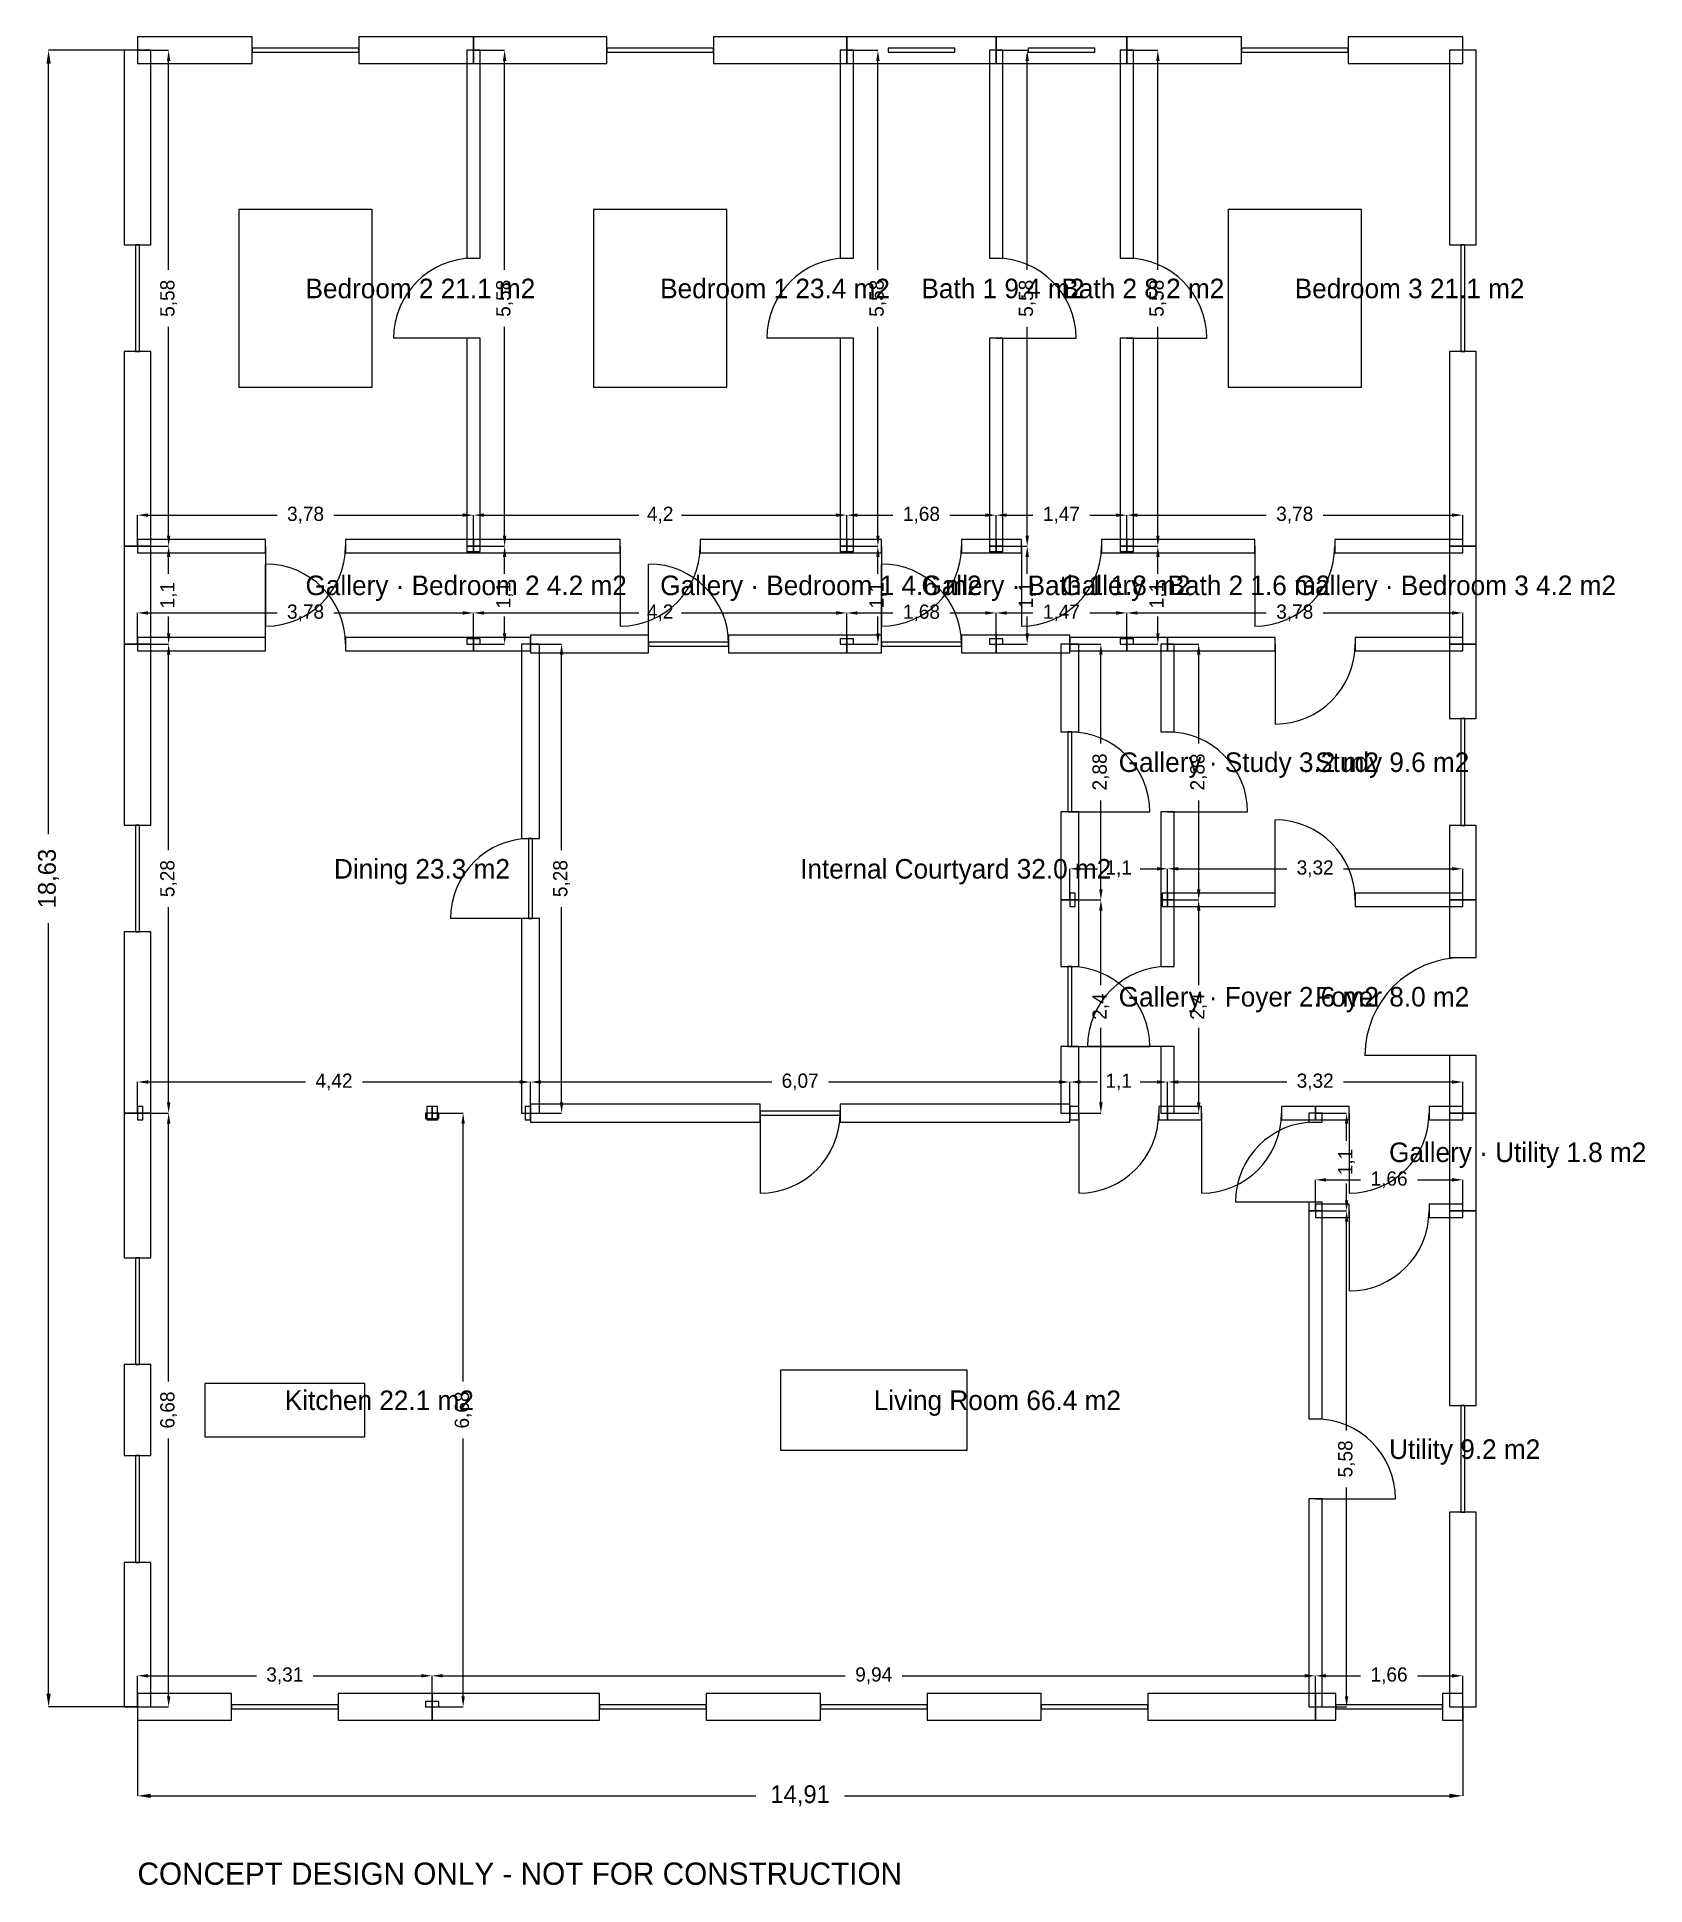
# Model space of a CAD drawing. Header units: metres. Extents: x 2.1 to 20.2, y 5.4 to 26.2.
import ezdxf

# ---------------------------------------------------------------- set-up
doc = ezdxf.new("R2010")
doc.units = ezdxf.units.M
for name, color, linetype in [('dimensions', 8, 'Continuous'), ('doors', 2, 'Continuous'), ('furniture', 3, 'Continuous'), ('labels', 7, 'Continuous'), ('walls', 7, 'Continuous'), ('windows', 4, 'Continuous')]:
    doc.layers.add(name, color=color, linetype=linetype)
doc.dimstyles.get("Standard").update_dxf_attribs({"dimtxt": 2.5, "dimasz": 2.5, "dimexe": 1.25, "dimexo": 0.625, "dimtad": 1, "dimcen": 2.5, "dimazin": 3, "dimtfac": 1, "dimtmove": 0, "dimatfit": 3})

msp = doc.modelspace()

# ---------------------------------------------------------------- texts
msp.add_text('CONCEPT DESIGN ONLY - NOT FOR CONSTRUCTION', height=0.25).set_placement((3.197, 5.434))
at = {"layer": 'labels'}
for s, p in [('Bedroom 2 21.1 m2', (5.087, 23.277)), ('Bedroom 1 23.4 m2', (9.076, 23.277)), ('Bath 1 9.4 m2', (12.015, 23.277)), ('Bath 2 8.2 m2', (13.589, 23.277)), ('Bedroom 3 21.1 m2', (16.213, 23.277)), ('Gallery · Bedroom 2 4.2 m2', (5.087, 19.938)), ('Gallery · Bedroom 1 4.6 m2', (9.076, 19.938)), ('Gallery · Bath 1 1.8 m2', (12.015, 19.938)), ('Gallery · Bath 2 1.6 m2', (13.589, 19.938)), ('Gallery · Bedroom 3 4.2 m2', (16.213, 19.938)), ('Gallery · Study 3.2 m2', (14.233, 17.949)), ('Study 9.6 m2', (16.443, 17.949)), ('Dining 23.3 m2', (5.407, 16.75)), ('Internal Courtyard 32.0 m2', (10.65, 16.75)), ('Gallery · Foyer 2.6 m2', (14.233, 15.311)), ('Foyer 8.0 m2', (16.443, 15.311)), ('Gallery · Utility 1.8 m2', (17.274, 13.562)), ('Kitchen 22.1 m2', (4.854, 10.773)), ('Living Room 66.4 m2', (11.478, 10.773)), ('Utility 9.2 m2', (17.274, 10.223))]:
    msp.add_text(s, height=0.22, dxfattribs=at).set_placement(p)

# ---------------------------------------------------------------- blocks, each defined once
blk = doc.blocks.new('_CLOSEDFILLED')
at = {"color": 0, "linetype": 'BYBLOCK'}
blk.add_solid([(-1, 0.16), (0, 0), (-1, -0.16)], dxfattribs=at)
blk = doc.blocks.new('*D1')
for p, q in [((3.197, 7.434), (3.197, 7.784)), ((3.317, 7.784), (4.534, 7.784)), ((5.174, 7.784), (6.39, 7.784)), ((6.51, 7.434), (6.51, 7.784))]:
    blk.add_line(p, q)
at = {"layer": 'Defpoints'}
for p in [(3.197, 7.784), (3.197, 7.434), (6.51, 7.434)]:
    blk.add_point(p, dxfattribs=at)
at = {"layer": 'dimensions', "xscale": 0.12, "yscale": 0.12, "rotation": 180}
blk.add_blockref('_CLOSEDFILLED', (3.197, 7.784), dxfattribs=at)
at = {"layer": 'dimensions', "xscale": 0.12, "yscale": 0.12}
blk.add_blockref('_CLOSEDFILLED', (6.51, 7.784), dxfattribs=at)
at = {"layer": 'dimensions', "insert": (4.854, 7.784), "char_height": 0.16, "attachment_point": 5}
blk.add_mtext('3,31', dxfattribs=at)
blk = doc.blocks.new('*D2')
for p, q in [((3.197484, 14.112479), (3.547484, 14.112479)), ((3.547484, 11.093417), (3.547484, 13.992479)), ((3.547484, 7.554355), (3.547484, 10.453417)), ((3.197484, 7.434355), (3.547484, 7.434355))]:
    blk.add_line(p, q)
at = {"layer": 'Defpoints'}
for p in [(3.197484, 14.112479), (3.197484, 7.434355), (3.547484, 7.434355)]:
    blk.add_point(p, dxfattribs=at)
at = {"layer": 'dimensions', "xscale": 0.12, "yscale": 0.12}
for p, rotation in [((3.547484, 14.112479), 90), ((3.547484, 7.434355), 270)]:
    blk.add_blockref('_CLOSEDFILLED', p, dxfattribs=dict(at, rotation=rotation))
at = {"layer": 'dimensions', "insert": (3.547484, 10.773417), "char_height": 0.16, "attachment_point": 5, "rotation": 90}
blk.add_mtext('6,68', dxfattribs=at)
blk = doc.blocks.new('*D3')
for p, q in [((6.509713, 7.434355), (6.509713, 7.784355)), ((6.629713, 7.784355), (11.158057, 7.784355)), ((11.798057, 7.784355), (16.326401, 7.784355)), ((16.446401, 7.434355), (16.446401, 7.784355))]:
    blk.add_line(p, q)
at = {"layer": 'Defpoints'}
for p in [(6.509713, 7.784355), (6.509713, 7.434355), (16.446401, 7.434355)]:
    blk.add_point(p, dxfattribs=at)
at = {"layer": 'dimensions', "xscale": 0.12, "yscale": 0.12, "rotation": 180}
blk.add_blockref('_CLOSEDFILLED', (6.509713, 7.784355), dxfattribs=at)
at = {"layer": 'dimensions', "xscale": 0.12, "yscale": 0.12}
blk.add_blockref('_CLOSEDFILLED', (16.446401, 7.784355), dxfattribs=at)
at = {"layer": 'dimensions', "insert": (11.478057, 7.784355), "char_height": 0.16, "attachment_point": 5}
blk.add_mtext('9,94', dxfattribs=at)
blk = doc.blocks.new('*D4')
for p, q in [((6.509713, 14.112479), (6.859713, 14.112479)), ((6.859713, 11.093417), (6.859713, 13.992479)), ((6.859713, 7.554355), (6.859713, 10.453417)), ((6.509713, 7.434355), (6.859713, 7.434355))]:
    blk.add_line(p, q)
at = {"layer": 'Defpoints'}
for p in [(6.509713, 14.112479), (6.509713, 7.434355), (6.859713, 7.434355)]:
    blk.add_point(p, dxfattribs=at)
at = {"layer": 'dimensions', "xscale": 0.12, "yscale": 0.12}
for p, rotation in [((6.859713, 14.112479), 90), ((6.859713, 7.434355), 270)]:
    blk.add_blockref('_CLOSEDFILLED', p, dxfattribs=dict(at, rotation=rotation))
at = {"layer": 'dimensions', "insert": (6.859713, 10.773417), "char_height": 0.16, "attachment_point": 5, "rotation": 90}
blk.add_mtext('6,68', dxfattribs=at)
blk = doc.blocks.new('*D5')
for p, q in [((16.446, 7.434), (16.446, 7.784)), ((16.566, 7.784), (16.954, 7.784)), ((17.594, 7.784), (17.983, 7.784)), ((18.103, 7.434), (18.103, 7.784))]:
    blk.add_line(p, q)
at = {"layer": 'Defpoints'}
for p in [(16.446, 7.784), (16.446, 7.434), (18.103, 7.434)]:
    blk.add_point(p, dxfattribs=at)
at = {"layer": 'dimensions', "xscale": 0.12, "yscale": 0.12, "rotation": 180}
blk.add_blockref('_CLOSEDFILLED', (16.446, 7.784), dxfattribs=at)
at = {"layer": 'dimensions', "xscale": 0.12, "yscale": 0.12}
blk.add_blockref('_CLOSEDFILLED', (18.103, 7.784), dxfattribs=at)
at = {"layer": 'dimensions', "insert": (17.274, 7.784), "char_height": 0.16, "attachment_point": 5}
blk.add_mtext('1,66', dxfattribs=at)
blk = doc.blocks.new('*D6')
for p, q in [((16.446402, 13.012479), (16.796402, 13.012479)), ((16.796402, 10.543417), (16.796402, 12.892479)), ((16.796402, 7.554355), (16.796402, 9.903417)), ((16.446402, 7.434355), (16.796402, 7.434355))]:
    blk.add_line(p, q)
at = {"layer": 'Defpoints'}
for p in [(16.446402, 13.012479), (16.446402, 7.434355), (16.796402, 7.434355)]:
    blk.add_point(p, dxfattribs=at)
at = {"layer": 'dimensions', "xscale": 0.12, "yscale": 0.12}
for p, rotation in [((16.796402, 13.012479), 90), ((16.796402, 7.434355), 270)]:
    blk.add_blockref('_CLOSEDFILLED', p, dxfattribs=dict(at, rotation=rotation))
at = {"layer": 'dimensions', "insert": (16.796402, 10.223417), "char_height": 0.16, "attachment_point": 5, "rotation": 90}
blk.add_mtext('5,58', dxfattribs=at)
blk = doc.blocks.new('*D7')
for p, q in [((16.446, 13.012), (16.446, 13.362)), ((16.566, 13.362), (16.954, 13.362)), ((17.594, 13.362), (17.983, 13.362)), ((18.103, 13.012), (18.103, 13.362))]:
    blk.add_line(p, q)
at = {"layer": 'Defpoints'}
for p in [(16.446, 13.362), (16.446, 13.012), (18.103, 13.012)]:
    blk.add_point(p, dxfattribs=at)
at = {"layer": 'dimensions', "xscale": 0.12, "yscale": 0.12, "rotation": 180}
blk.add_blockref('_CLOSEDFILLED', (16.446, 13.362), dxfattribs=at)
at = {"layer": 'dimensions', "xscale": 0.12, "yscale": 0.12}
blk.add_blockref('_CLOSEDFILLED', (18.103, 13.362), dxfattribs=at)
at = {"layer": 'dimensions', "insert": (17.274, 13.362), "char_height": 0.16, "attachment_point": 5}
blk.add_mtext('1,66', dxfattribs=at)
blk = doc.blocks.new('*D8')
for p, q in [((16.446402, 14.112478), (16.796402, 14.112478)), ((16.796402, 13.802478), (16.796402, 13.992478)), ((16.796402, 13.132478), (16.796402, 13.322478)), ((16.446402, 13.012478), (16.796402, 13.012478))]:
    blk.add_line(p, q)
at = {"layer": 'Defpoints'}
for p in [(16.446402, 14.112478), (16.446402, 13.012478), (16.796402, 13.012478)]:
    blk.add_point(p, dxfattribs=at)
at = {"layer": 'dimensions', "xscale": 0.12, "yscale": 0.12}
for p, rotation in [((16.796402, 14.112478), 90), ((16.796402, 13.012478), 270)]:
    blk.add_blockref('_CLOSEDFILLED', p, dxfattribs=dict(at, rotation=rotation))
at = {"layer": 'dimensions', "insert": (16.796402, 13.562478), "char_height": 0.16, "attachment_point": 5, "rotation": 90}
blk.add_mtext('1,1', dxfattribs=at)
blk = doc.blocks.new('*D9')
for p, q in [((3.197, 20.488), (3.197, 20.838)), ((3.317, 20.838), (4.767, 20.838)), ((5.407, 20.838), (6.856, 20.838)), ((6.976, 20.488), (6.976, 20.838))]:
    blk.add_line(p, q)
at = {"layer": 'Defpoints'}
for p in [(3.197, 20.838), (3.197, 20.488), (6.976, 20.488)]:
    blk.add_point(p, dxfattribs=at)
at = {"layer": 'dimensions', "xscale": 0.12, "yscale": 0.12, "rotation": 180}
blk.add_blockref('_CLOSEDFILLED', (3.197, 20.838), dxfattribs=at)
at = {"layer": 'dimensions', "xscale": 0.12, "yscale": 0.12}
blk.add_blockref('_CLOSEDFILLED', (6.976, 20.838), dxfattribs=at)
at = {"layer": 'dimensions', "insert": (5.087, 20.838), "char_height": 0.16, "attachment_point": 5}
blk.add_mtext('3,78', dxfattribs=at)
blk = doc.blocks.new('*D10')
for p, q in [((3.197484, 26.065646), (3.547484, 26.065646)), ((3.547484, 23.596584), (3.547484, 25.945646)), ((3.547484, 20.607522), (3.547484, 22.956584)), ((3.197484, 20.487522), (3.547484, 20.487522))]:
    blk.add_line(p, q)
at = {"layer": 'Defpoints'}
for p in [(3.197484, 26.065646), (3.197484, 20.487522), (3.547484, 20.487522)]:
    blk.add_point(p, dxfattribs=at)
at = {"layer": 'dimensions', "xscale": 0.12, "yscale": 0.12}
for p, rotation in [((3.547484, 26.065646), 90), ((3.547484, 20.487522), 270)]:
    blk.add_blockref('_CLOSEDFILLED', p, dxfattribs=dict(at, rotation=rotation))
at = {"layer": 'dimensions', "insert": (3.547484, 23.276584), "char_height": 0.16, "attachment_point": 5, "rotation": 90}
blk.add_mtext('5,58', dxfattribs=at)
blk = doc.blocks.new('*D11')
for p, q in [((3.197, 19.388), (3.197, 19.738)), ((3.317, 19.738), (4.767, 19.738)), ((5.407, 19.738), (6.856, 19.738)), ((6.976, 19.388), (6.976, 19.738))]:
    blk.add_line(p, q)
at = {"layer": 'Defpoints'}
for p in [(3.197, 19.738), (3.197, 19.388), (6.976, 19.388)]:
    blk.add_point(p, dxfattribs=at)
at = {"layer": 'dimensions', "xscale": 0.12, "yscale": 0.12, "rotation": 180}
blk.add_blockref('_CLOSEDFILLED', (3.197, 19.738), dxfattribs=at)
at = {"layer": 'dimensions', "xscale": 0.12, "yscale": 0.12}
blk.add_blockref('_CLOSEDFILLED', (6.976, 19.738), dxfattribs=at)
at = {"layer": 'dimensions', "insert": (5.087, 19.738), "char_height": 0.16, "attachment_point": 5}
blk.add_mtext('3,78', dxfattribs=at)
blk = doc.blocks.new('*D12')
for p, q in [((3.197484, 20.487522), (3.547484, 20.487522)), ((3.547484, 20.177522), (3.547484, 20.367522)), ((3.547484, 19.507522), (3.547484, 19.697522)), ((3.197484, 19.387522), (3.547484, 19.387522))]:
    blk.add_line(p, q)
at = {"layer": 'Defpoints'}
for p in [(3.197484, 20.487522), (3.197484, 19.387522), (3.547484, 19.387522)]:
    blk.add_point(p, dxfattribs=at)
at = {"layer": 'dimensions', "xscale": 0.12, "yscale": 0.12}
for p, rotation in [((3.547484, 20.487522), 90), ((3.547484, 19.387522), 270)]:
    blk.add_blockref('_CLOSEDFILLED', p, dxfattribs=dict(at, rotation=rotation))
at = {"layer": 'dimensions', "insert": (3.547484, 19.937522), "char_height": 0.16, "attachment_point": 5, "rotation": 90}
blk.add_mtext('1,1', dxfattribs=at)
blk = doc.blocks.new('*D13')
for p, q in [((6.976, 20.488), (6.976, 20.838)), ((7.096, 20.838), (8.836, 20.838)), ((9.316, 20.838), (11.055, 20.838)), ((11.175, 20.488), (11.175, 20.838))]:
    blk.add_line(p, q)
at = {"layer": 'Defpoints'}
for p in [(6.976, 20.838), (6.976, 20.488), (11.175, 20.488)]:
    blk.add_point(p, dxfattribs=at)
at = {"layer": 'dimensions', "xscale": 0.12, "yscale": 0.12, "rotation": 180}
blk.add_blockref('_CLOSEDFILLED', (6.976, 20.838), dxfattribs=at)
at = {"layer": 'dimensions', "xscale": 0.12, "yscale": 0.12}
blk.add_blockref('_CLOSEDFILLED', (11.175, 20.838), dxfattribs=at)
at = {"layer": 'dimensions', "insert": (9.076, 20.838), "char_height": 0.16, "attachment_point": 5}
blk.add_mtext('4,2', dxfattribs=at)
blk = doc.blocks.new('*D14')
for p, q in [((6.976224, 26.065646), (7.326224, 26.065646)), ((7.326224, 23.596584), (7.326224, 25.945646)), ((7.326224, 20.607522), (7.326224, 22.956584)), ((6.976224, 20.487522), (7.326224, 20.487522))]:
    blk.add_line(p, q)
at = {"layer": 'Defpoints'}
for p in [(6.976224, 26.065646), (6.976224, 20.487522), (7.326224, 20.487522)]:
    blk.add_point(p, dxfattribs=at)
at = {"layer": 'dimensions', "xscale": 0.12, "yscale": 0.12}
for p, rotation in [((7.326224, 26.065646), 90), ((7.326224, 20.487522), 270)]:
    blk.add_blockref('_CLOSEDFILLED', p, dxfattribs=dict(at, rotation=rotation))
at = {"layer": 'dimensions', "insert": (7.326224, 23.276584), "char_height": 0.16, "attachment_point": 5, "rotation": 90}
blk.add_mtext('5,58', dxfattribs=at)
blk = doc.blocks.new('*D15')
for p, q in [((6.976, 19.388), (6.976, 19.738)), ((7.096, 19.738), (8.836, 19.738)), ((9.316, 19.738), (11.055, 19.738)), ((11.175, 19.388), (11.175, 19.738))]:
    blk.add_line(p, q)
at = {"layer": 'Defpoints'}
for p in [(6.976, 19.738), (6.976, 19.388), (11.175, 19.388)]:
    blk.add_point(p, dxfattribs=at)
at = {"layer": 'dimensions', "xscale": 0.12, "yscale": 0.12, "rotation": 180}
blk.add_blockref('_CLOSEDFILLED', (6.976, 19.738), dxfattribs=at)
at = {"layer": 'dimensions', "xscale": 0.12, "yscale": 0.12}
blk.add_blockref('_CLOSEDFILLED', (11.175, 19.738), dxfattribs=at)
at = {"layer": 'dimensions', "insert": (9.076, 19.738), "char_height": 0.16, "attachment_point": 5}
blk.add_mtext('4,2', dxfattribs=at)
blk = doc.blocks.new('*D16')
for p, q in [((6.976224, 20.487522), (7.326224, 20.487522)), ((7.326224, 20.177522), (7.326224, 20.367522)), ((7.326224, 19.507522), (7.326224, 19.697522)), ((6.976224, 19.387522), (7.326224, 19.387522))]:
    blk.add_line(p, q)
at = {"layer": 'Defpoints'}
for p in [(6.976224, 20.487522), (6.976224, 19.387522), (7.326224, 19.387522)]:
    blk.add_point(p, dxfattribs=at)
at = {"layer": 'dimensions', "xscale": 0.12, "yscale": 0.12}
for p, rotation in [((7.326224, 20.487522), 90), ((7.326224, 19.387522), 270)]:
    blk.add_blockref('_CLOSEDFILLED', p, dxfattribs=dict(at, rotation=rotation))
at = {"layer": 'dimensions', "insert": (7.326224, 19.937522), "char_height": 0.16, "attachment_point": 5, "rotation": 90}
blk.add_mtext('1,1', dxfattribs=at)
blk = doc.blocks.new('*D17')
for p, q in [((11.174825, 20.487522), (11.174825, 20.837522)), ((11.294825, 20.837522), (11.694545, 20.837522)), ((12.334545, 20.837522), (12.734265, 20.837522)), ((12.854265, 20.487522), (12.854265, 20.837522))]:
    blk.add_line(p, q)
at = {"layer": 'Defpoints'}
for p in [(11.174825, 20.837522), (11.174825, 20.487522), (12.854265, 20.487522)]:
    blk.add_point(p, dxfattribs=at)
at = {"layer": 'dimensions', "xscale": 0.12, "yscale": 0.12, "rotation": 180}
blk.add_blockref('_CLOSEDFILLED', (11.174825, 20.837522), dxfattribs=at)
at = {"layer": 'dimensions', "xscale": 0.12, "yscale": 0.12}
blk.add_blockref('_CLOSEDFILLED', (12.854265, 20.837522), dxfattribs=at)
at = {"layer": 'dimensions', "insert": (12.014545, 20.837522), "char_height": 0.16, "attachment_point": 5}
blk.add_mtext('1,68', dxfattribs=at)
blk = doc.blocks.new('*D18')
for p, q in [((11.174825, 26.065646), (11.524825, 26.065646)), ((11.524825, 23.596584), (11.524825, 25.945646)), ((11.524825, 20.607522), (11.524825, 22.956584)), ((11.174825, 20.487522), (11.524825, 20.487522))]:
    blk.add_line(p, q)
at = {"layer": 'Defpoints'}
for p in [(11.174825, 26.065646), (11.174825, 20.487522), (11.524825, 20.487522)]:
    blk.add_point(p, dxfattribs=at)
at = {"layer": 'dimensions', "xscale": 0.12, "yscale": 0.12}
for p, rotation in [((11.524825, 26.065646), 90), ((11.524825, 20.487522), 270)]:
    blk.add_blockref('_CLOSEDFILLED', p, dxfattribs=dict(at, rotation=rotation))
at = {"layer": 'dimensions', "insert": (11.524825, 23.276584), "char_height": 0.16, "attachment_point": 5, "rotation": 90}
blk.add_mtext('5,58', dxfattribs=at)
blk = doc.blocks.new('*D19')
for p, q in [((11.174825, 19.387522), (11.174825, 19.737522)), ((11.294825, 19.737522), (11.694545, 19.737522)), ((12.334545, 19.737522), (12.734265, 19.737522)), ((12.854265, 19.387522), (12.854265, 19.737522))]:
    blk.add_line(p, q)
at = {"layer": 'Defpoints'}
for p in [(11.174825, 19.737522), (11.174825, 19.387522), (12.854265, 19.387522)]:
    blk.add_point(p, dxfattribs=at)
at = {"layer": 'dimensions', "xscale": 0.12, "yscale": 0.12, "rotation": 180}
blk.add_blockref('_CLOSEDFILLED', (11.174825, 19.737522), dxfattribs=at)
at = {"layer": 'dimensions', "xscale": 0.12, "yscale": 0.12}
blk.add_blockref('_CLOSEDFILLED', (12.854265, 19.737522), dxfattribs=at)
at = {"layer": 'dimensions', "insert": (12.014545, 19.737522), "char_height": 0.16, "attachment_point": 5}
blk.add_mtext('1,68', dxfattribs=at)
blk = doc.blocks.new('*D20')
for p, q in [((11.174825, 20.487522), (11.524825, 20.487522)), ((11.524825, 20.177522), (11.524825, 20.367522)), ((11.524825, 19.507522), (11.524825, 19.697522)), ((11.174825, 19.387522), (11.524825, 19.387522))]:
    blk.add_line(p, q)
at = {"layer": 'Defpoints'}
for p in [(11.174825, 20.487522), (11.174825, 19.387522), (11.524825, 19.387522)]:
    blk.add_point(p, dxfattribs=at)
at = {"layer": 'dimensions', "xscale": 0.12, "yscale": 0.12}
for p, rotation in [((11.524825, 20.487522), 90), ((11.524825, 19.387522), 270)]:
    blk.add_blockref('_CLOSEDFILLED', p, dxfattribs=dict(at, rotation=rotation))
at = {"layer": 'dimensions', "insert": (11.524825, 19.937522), "char_height": 0.16, "attachment_point": 5, "rotation": 90}
blk.add_mtext('1,1', dxfattribs=at)
blk = doc.blocks.new('*D21')
for p, q in [((12.854265, 20.487522), (12.854265, 20.837522)), ((12.974265, 20.837522), (13.26902, 20.837522)), ((13.90902, 20.837522), (14.203775, 20.837522)), ((14.323775, 20.487522), (14.323775, 20.837522))]:
    blk.add_line(p, q)
at = {"layer": 'Defpoints'}
for p in [(12.854265, 20.837522), (12.854265, 20.487522), (14.323775, 20.487522)]:
    blk.add_point(p, dxfattribs=at)
at = {"layer": 'dimensions', "xscale": 0.12, "yscale": 0.12, "rotation": 180}
blk.add_blockref('_CLOSEDFILLED', (12.854265, 20.837522), dxfattribs=at)
at = {"layer": 'dimensions', "xscale": 0.12, "yscale": 0.12}
blk.add_blockref('_CLOSEDFILLED', (14.323775, 20.837522), dxfattribs=at)
at = {"layer": 'dimensions', "insert": (13.58902, 20.837522), "char_height": 0.16, "attachment_point": 5}
blk.add_mtext('1,47', dxfattribs=at)
blk = doc.blocks.new('*D22')
for p, q in [((12.854265, 26.065646), (13.204265, 26.065646)), ((13.204265, 23.596584), (13.204265, 25.945646)), ((13.204265, 20.607522), (13.204265, 22.956584)), ((12.854265, 20.487522), (13.204265, 20.487522))]:
    blk.add_line(p, q)
at = {"layer": 'Defpoints'}
for p in [(12.854265, 26.065646), (12.854265, 20.487522), (13.204265, 20.487522)]:
    blk.add_point(p, dxfattribs=at)
at = {"layer": 'dimensions', "xscale": 0.12, "yscale": 0.12}
for p, rotation in [((13.204265, 26.065646), 90), ((13.204265, 20.487522), 270)]:
    blk.add_blockref('_CLOSEDFILLED', p, dxfattribs=dict(at, rotation=rotation))
at = {"layer": 'dimensions', "insert": (13.204265, 23.276584), "char_height": 0.16, "attachment_point": 5, "rotation": 90}
blk.add_mtext('5,58', dxfattribs=at)
blk = doc.blocks.new('*D23')
for p, q in [((12.854265, 19.387522), (12.854265, 19.737522)), ((12.974265, 19.737522), (13.26902, 19.737522)), ((13.90902, 19.737522), (14.203775, 19.737522)), ((14.323775, 19.387522), (14.323775, 19.737522))]:
    blk.add_line(p, q)
at = {"layer": 'Defpoints'}
for p in [(12.854265, 19.737522), (12.854265, 19.387522), (14.323775, 19.387522)]:
    blk.add_point(p, dxfattribs=at)
at = {"layer": 'dimensions', "xscale": 0.12, "yscale": 0.12, "rotation": 180}
blk.add_blockref('_CLOSEDFILLED', (12.854265, 19.737522), dxfattribs=at)
at = {"layer": 'dimensions', "xscale": 0.12, "yscale": 0.12}
blk.add_blockref('_CLOSEDFILLED', (14.323775, 19.737522), dxfattribs=at)
at = {"layer": 'dimensions', "insert": (13.58902, 19.737522), "char_height": 0.16, "attachment_point": 5}
blk.add_mtext('1,47', dxfattribs=at)
blk = doc.blocks.new('*D24')
for p, q in [((12.854265, 20.487522), (13.204265, 20.487522)), ((13.204265, 20.177522), (13.204265, 20.367522)), ((13.204265, 19.507522), (13.204265, 19.697522)), ((12.854265, 19.387522), (13.204265, 19.387522))]:
    blk.add_line(p, q)
at = {"layer": 'Defpoints'}
for p in [(12.854265, 20.487522), (12.854265, 19.387522), (13.204265, 19.387522)]:
    blk.add_point(p, dxfattribs=at)
at = {"layer": 'dimensions', "xscale": 0.12, "yscale": 0.12}
for p, rotation in [((13.204265, 20.487522), 90), ((13.204265, 19.387522), 270)]:
    blk.add_blockref('_CLOSEDFILLED', p, dxfattribs=dict(at, rotation=rotation))
at = {"layer": 'dimensions', "insert": (13.204265, 19.937522), "char_height": 0.16, "attachment_point": 5, "rotation": 90}
blk.add_mtext('1,1', dxfattribs=at)
blk = doc.blocks.new('*D25')
for p, q in [((14.324, 20.488), (14.324, 20.838)), ((14.444, 20.838), (15.893, 20.838)), ((16.533, 20.838), (17.983, 20.838)), ((18.103, 20.488), (18.103, 20.838))]:
    blk.add_line(p, q)
at = {"layer": 'Defpoints'}
for p in [(14.324, 20.838), (14.324, 20.488), (18.103, 20.488)]:
    blk.add_point(p, dxfattribs=at)
at = {"layer": 'dimensions', "xscale": 0.12, "yscale": 0.12, "rotation": 180}
blk.add_blockref('_CLOSEDFILLED', (14.324, 20.838), dxfattribs=at)
at = {"layer": 'dimensions', "xscale": 0.12, "yscale": 0.12}
blk.add_blockref('_CLOSEDFILLED', (18.103, 20.838), dxfattribs=at)
at = {"layer": 'dimensions', "insert": (16.213, 20.838), "char_height": 0.16, "attachment_point": 5}
blk.add_mtext('3,78', dxfattribs=at)
blk = doc.blocks.new('*D26')
for p, q in [((14.323776, 26.065646), (14.673776, 26.065646)), ((14.673776, 23.596584), (14.673776, 25.945646)), ((14.673776, 20.607522), (14.673776, 22.956584)), ((14.323776, 20.487522), (14.673776, 20.487522))]:
    blk.add_line(p, q)
at = {"layer": 'Defpoints'}
for p in [(14.323776, 26.065646), (14.323776, 20.487522), (14.673776, 20.487522)]:
    blk.add_point(p, dxfattribs=at)
at = {"layer": 'dimensions', "xscale": 0.12, "yscale": 0.12}
for p, rotation in [((14.673776, 26.065646), 90), ((14.673776, 20.487522), 270)]:
    blk.add_blockref('_CLOSEDFILLED', p, dxfattribs=dict(at, rotation=rotation))
at = {"layer": 'dimensions', "insert": (14.673776, 23.276584), "char_height": 0.16, "attachment_point": 5, "rotation": 90}
blk.add_mtext('5,58', dxfattribs=at)
blk = doc.blocks.new('*D27')
for p, q in [((14.324, 19.388), (14.324, 19.738)), ((14.444, 19.738), (15.893, 19.738)), ((16.533, 19.738), (17.983, 19.738)), ((18.103, 19.388), (18.103, 19.738))]:
    blk.add_line(p, q)
at = {"layer": 'Defpoints'}
for p in [(14.324, 19.738), (14.324, 19.388), (18.103, 19.388)]:
    blk.add_point(p, dxfattribs=at)
at = {"layer": 'dimensions', "xscale": 0.12, "yscale": 0.12, "rotation": 180}
blk.add_blockref('_CLOSEDFILLED', (14.324, 19.738), dxfattribs=at)
at = {"layer": 'dimensions', "xscale": 0.12, "yscale": 0.12}
blk.add_blockref('_CLOSEDFILLED', (18.103, 19.738), dxfattribs=at)
at = {"layer": 'dimensions', "insert": (16.213, 19.738), "char_height": 0.16, "attachment_point": 5}
blk.add_mtext('3,78', dxfattribs=at)
blk = doc.blocks.new('*D28')
for p, q in [((14.323776, 20.487522), (14.673776, 20.487522)), ((14.673776, 20.177522), (14.673776, 20.367522)), ((14.673776, 19.507522), (14.673776, 19.697522)), ((14.323776, 19.387522), (14.673776, 19.387522))]:
    blk.add_line(p, q)
at = {"layer": 'Defpoints'}
for p in [(14.323776, 20.487522), (14.323776, 19.387522), (14.673776, 19.387522)]:
    blk.add_point(p, dxfattribs=at)
at = {"layer": 'dimensions', "xscale": 0.12, "yscale": 0.12}
for p, rotation in [((14.673776, 20.487522), 90), ((14.673776, 19.387522), 270)]:
    blk.add_blockref('_CLOSEDFILLED', p, dxfattribs=dict(at, rotation=rotation))
at = {"layer": 'dimensions', "insert": (14.673776, 19.937522), "char_height": 0.16, "attachment_point": 5, "rotation": 90}
blk.add_mtext('1,1', dxfattribs=at)
blk = doc.blocks.new('*D29')
for p, q in [((3.197484, 14.112478), (3.197484, 14.462478)), ((3.317484, 14.462478), (5.087167, 14.462478)), ((5.727167, 14.462478), (7.49685, 14.462478)), ((7.61685, 14.112478), (7.61685, 14.462478))]:
    blk.add_line(p, q)
at = {"layer": 'Defpoints'}
for p in [(3.197484, 14.462478), (3.197484, 14.112478), (7.61685, 14.112478)]:
    blk.add_point(p, dxfattribs=at)
at = {"layer": 'dimensions', "xscale": 0.12, "yscale": 0.12, "rotation": 180}
blk.add_blockref('_CLOSEDFILLED', (3.197484, 14.462478), dxfattribs=at)
at = {"layer": 'dimensions', "xscale": 0.12, "yscale": 0.12}
blk.add_blockref('_CLOSEDFILLED', (7.61685, 14.462478), dxfattribs=at)
at = {"layer": 'dimensions', "insert": (5.407167, 14.462478), "char_height": 0.16, "attachment_point": 5}
blk.add_mtext('4,42', dxfattribs=at)
blk = doc.blocks.new('*D30')
for p, q in [((3.197484, 19.387522), (3.547484, 19.387522)), ((3.547484, 17.07), (3.547484, 19.267522)), ((3.547484, 14.232478), (3.547484, 16.43)), ((3.197484, 14.112478), (3.547484, 14.112478))]:
    blk.add_line(p, q)
at = {"layer": 'Defpoints'}
for p in [(3.197484, 19.387522), (3.197484, 14.112478), (3.547484, 14.112478)]:
    blk.add_point(p, dxfattribs=at)
at = {"layer": 'dimensions', "xscale": 0.12, "yscale": 0.12}
for p, rotation in [((3.547484, 19.387522), 90), ((3.547484, 14.112478), 270)]:
    blk.add_blockref('_CLOSEDFILLED', p, dxfattribs=dict(at, rotation=rotation))
at = {"layer": 'dimensions', "insert": (3.547484, 16.75), "char_height": 0.16, "attachment_point": 5, "rotation": 90}
blk.add_mtext('5,28', dxfattribs=at)
blk = doc.blocks.new('*D31')
for p, q in [((14.78315, 14.112478), (14.78315, 14.462478)), ((14.90315, 14.462478), (16.122833, 14.462478)), ((16.762833, 14.462478), (17.982516, 14.462478)), ((18.102516, 14.112478), (18.102516, 14.462478))]:
    blk.add_line(p, q)
at = {"layer": 'Defpoints'}
for p in [(14.78315, 14.462478), (14.78315, 14.112478), (18.102516, 14.112478)]:
    blk.add_point(p, dxfattribs=at)
at = {"layer": 'dimensions', "xscale": 0.12, "yscale": 0.12, "rotation": 180}
blk.add_blockref('_CLOSEDFILLED', (14.78315, 14.462478), dxfattribs=at)
at = {"layer": 'dimensions', "xscale": 0.12, "yscale": 0.12}
blk.add_blockref('_CLOSEDFILLED', (18.102516, 14.462478), dxfattribs=at)
at = {"layer": 'dimensions', "insert": (16.442833, 14.462478), "char_height": 0.16, "attachment_point": 5}
blk.add_mtext('3,32', dxfattribs=at)
blk = doc.blocks.new('*D32')
for p, q in [((14.783, 16.51), (15.133, 16.51)), ((15.133, 15.551), (15.133, 16.39)), ((15.133, 14.232), (15.133, 15.071)), ((14.783, 14.112), (15.133, 14.112))]:
    blk.add_line(p, q)
at = {"layer": 'Defpoints'}
for p in [(14.783, 16.51), (14.783, 14.112), (15.133, 14.112)]:
    blk.add_point(p, dxfattribs=at)
at = {"layer": 'dimensions', "xscale": 0.12, "yscale": 0.12}
for p, rotation in [((15.133, 16.51), 90), ((15.133, 14.112), 270)]:
    blk.add_blockref('_CLOSEDFILLED', p, dxfattribs=dict(at, rotation=rotation))
at = {"layer": 'dimensions', "insert": (15.133, 15.311), "char_height": 0.16, "attachment_point": 5, "rotation": 90}
blk.add_mtext('2,4', dxfattribs=at)
blk = doc.blocks.new('*D33')
for p, q in [((13.68315, 14.112478), (13.68315, 14.462478)), ((13.80315, 14.462478), (13.99315, 14.462478)), ((14.47315, 14.462478), (14.66315, 14.462478)), ((14.78315, 14.112478), (14.78315, 14.462478))]:
    blk.add_line(p, q)
at = {"layer": 'Defpoints'}
for p in [(13.68315, 14.462478), (13.68315, 14.112478), (14.78315, 14.112478)]:
    blk.add_point(p, dxfattribs=at)
at = {"layer": 'dimensions', "xscale": 0.12, "yscale": 0.12, "rotation": 180}
blk.add_blockref('_CLOSEDFILLED', (13.68315, 14.462478), dxfattribs=at)
at = {"layer": 'dimensions', "xscale": 0.12, "yscale": 0.12}
blk.add_blockref('_CLOSEDFILLED', (14.78315, 14.462478), dxfattribs=at)
at = {"layer": 'dimensions', "insert": (14.23315, 14.462478), "char_height": 0.16, "attachment_point": 5}
blk.add_mtext('1,1', dxfattribs=at)
blk = doc.blocks.new('*D34')
for p, q in [((13.683, 16.51), (14.033, 16.51)), ((14.033, 15.551), (14.033, 16.39)), ((14.033, 14.232), (14.033, 15.071)), ((13.683, 14.112), (14.033, 14.112))]:
    blk.add_line(p, q)
at = {"layer": 'Defpoints'}
for p in [(13.683, 16.51), (13.683, 14.112), (14.033, 14.112)]:
    blk.add_point(p, dxfattribs=at)
at = {"layer": 'dimensions', "xscale": 0.12, "yscale": 0.12}
for p, rotation in [((14.033, 16.51), 90), ((14.033, 14.112), 270)]:
    blk.add_blockref('_CLOSEDFILLED', p, dxfattribs=dict(at, rotation=rotation))
at = {"layer": 'dimensions', "insert": (14.033, 15.311), "char_height": 0.16, "attachment_point": 5, "rotation": 90}
blk.add_mtext('2,4', dxfattribs=at)
blk = doc.blocks.new('*D35')
for p, q in [((14.78315, 16.510225), (14.78315, 16.860225)), ((14.90315, 16.860225), (16.122833, 16.860225)), ((16.762833, 16.860225), (17.982516, 16.860225)), ((18.102516, 16.510225), (18.102516, 16.860225))]:
    blk.add_line(p, q)
at = {"layer": 'Defpoints'}
for p in [(14.78315, 16.860225), (14.78315, 16.510225), (18.102516, 16.510225)]:
    blk.add_point(p, dxfattribs=at)
at = {"layer": 'dimensions', "xscale": 0.12, "yscale": 0.12, "rotation": 180}
blk.add_blockref('_CLOSEDFILLED', (14.78315, 16.860225), dxfattribs=at)
at = {"layer": 'dimensions', "xscale": 0.12, "yscale": 0.12}
blk.add_blockref('_CLOSEDFILLED', (18.102516, 16.860225), dxfattribs=at)
at = {"layer": 'dimensions', "insert": (16.442833, 16.860225), "char_height": 0.16, "attachment_point": 5}
blk.add_mtext('3,32', dxfattribs=at)
blk = doc.blocks.new('*D36')
for p, q in [((14.783, 19.388), (15.133, 19.388)), ((15.133, 18.269), (15.133, 19.268)), ((15.133, 16.63), (15.133, 17.629)), ((14.783, 16.51), (15.133, 16.51))]:
    blk.add_line(p, q)
at = {"layer": 'Defpoints'}
for p in [(14.783, 19.388), (14.783, 16.51), (15.133, 16.51)]:
    blk.add_point(p, dxfattribs=at)
at = {"layer": 'dimensions', "xscale": 0.12, "yscale": 0.12}
for p, rotation in [((15.133, 19.388), 90), ((15.133, 16.51), 270)]:
    blk.add_blockref('_CLOSEDFILLED', p, dxfattribs=dict(at, rotation=rotation))
at = {"layer": 'dimensions', "insert": (15.133, 17.949), "char_height": 0.16, "attachment_point": 5, "rotation": 90}
blk.add_mtext('2,88', dxfattribs=at)
blk = doc.blocks.new('*D37')
for p, q in [((13.68315, 16.510225), (13.68315, 16.860225)), ((13.80315, 16.860225), (13.99315, 16.860225)), ((14.47315, 16.860225), (14.66315, 16.860225)), ((14.78315, 16.510225), (14.78315, 16.860225))]:
    blk.add_line(p, q)
at = {"layer": 'Defpoints'}
for p in [(13.68315, 16.860225), (13.68315, 16.510225), (14.78315, 16.510225)]:
    blk.add_point(p, dxfattribs=at)
at = {"layer": 'dimensions', "xscale": 0.12, "yscale": 0.12, "rotation": 180}
blk.add_blockref('_CLOSEDFILLED', (13.68315, 16.860225), dxfattribs=at)
at = {"layer": 'dimensions', "xscale": 0.12, "yscale": 0.12}
blk.add_blockref('_CLOSEDFILLED', (14.78315, 16.860225), dxfattribs=at)
at = {"layer": 'dimensions', "insert": (14.23315, 16.860225), "char_height": 0.16, "attachment_point": 5}
blk.add_mtext('1,1', dxfattribs=at)
blk = doc.blocks.new('*D38')
for p, q in [((13.683, 19.388), (14.033, 19.388)), ((14.033, 18.269), (14.033, 19.268)), ((14.033, 16.63), (14.033, 17.629)), ((13.683, 16.51), (14.033, 16.51))]:
    blk.add_line(p, q)
at = {"layer": 'Defpoints'}
for p in [(13.683, 19.388), (13.683, 16.51), (14.033, 16.51)]:
    blk.add_point(p, dxfattribs=at)
at = {"layer": 'dimensions', "xscale": 0.12, "yscale": 0.12}
for p, rotation in [((14.033, 19.388), 90), ((14.033, 16.51), 270)]:
    blk.add_blockref('_CLOSEDFILLED', p, dxfattribs=dict(at, rotation=rotation))
at = {"layer": 'dimensions', "insert": (14.033, 17.949), "char_height": 0.16, "attachment_point": 5, "rotation": 90}
blk.add_mtext('2,88', dxfattribs=at)
blk = doc.blocks.new('*D39')
for p, q in [((7.61685, 14.112478), (7.61685, 14.462478)), ((7.73685, 14.462478), (10.33, 14.462478)), ((10.97, 14.462478), (13.56315, 14.462478)), ((13.68315, 14.112478), (13.68315, 14.462478))]:
    blk.add_line(p, q)
at = {"layer": 'Defpoints'}
for p in [(7.61685, 14.462478), (7.61685, 14.112478), (13.68315, 14.112478)]:
    blk.add_point(p, dxfattribs=at)
at = {"layer": 'dimensions', "xscale": 0.12, "yscale": 0.12, "rotation": 180}
blk.add_blockref('_CLOSEDFILLED', (7.61685, 14.462478), dxfattribs=at)
at = {"layer": 'dimensions', "xscale": 0.12, "yscale": 0.12}
blk.add_blockref('_CLOSEDFILLED', (13.68315, 14.462478), dxfattribs=at)
at = {"layer": 'dimensions', "insert": (10.65, 14.462478), "char_height": 0.16, "attachment_point": 5}
blk.add_mtext('6,07', dxfattribs=at)
blk = doc.blocks.new('*D40')
for p, q in [((7.61685, 19.387522), (7.96685, 19.387522)), ((7.96685, 17.07), (7.96685, 19.267522)), ((7.96685, 14.232478), (7.96685, 16.43)), ((7.61685, 14.112478), (7.96685, 14.112478))]:
    blk.add_line(p, q)
at = {"layer": 'Defpoints'}
for p in [(7.61685, 19.387522), (7.61685, 14.112478), (7.96685, 14.112478)]:
    blk.add_point(p, dxfattribs=at)
at = {"layer": 'dimensions', "xscale": 0.12, "yscale": 0.12}
for p, rotation in [((7.96685, 19.387522), 90), ((7.96685, 14.112478), 270)]:
    blk.add_blockref('_CLOSEDFILLED', p, dxfattribs=dict(at, rotation=rotation))
at = {"layer": 'dimensions', "insert": (7.96685, 16.75), "char_height": 0.16, "attachment_point": 5, "rotation": 90}
blk.add_mtext('5,28', dxfattribs=at)
blk = doc.blocks.new('*D41')
for p, q in [((3.197, 7.434), (3.197, 6.434)), ((18.103, 7.434), (18.103, 6.434)), ((3.347, 6.434), (10.15, 6.434)), ((11.15, 6.434), (17.953, 6.434))]:
    blk.add_line(p, q)
at = {"layer": 'Defpoints'}
for p in [(3.197, 7.434), (18.103, 7.434), (3.197, 6.434)]:
    blk.add_point(p, dxfattribs=at)
at = {"layer": 'dimensions', "xscale": 0.15, "yscale": 0.15, "rotation": 180}
blk.add_blockref('_CLOSEDFILLED', (3.197, 6.434), dxfattribs=at)
at = {"layer": 'dimensions', "xscale": 0.15, "yscale": 0.15}
blk.add_blockref('_CLOSEDFILLED', (18.103, 6.434), dxfattribs=at)
at = {"layer": 'dimensions', "insert": (10.65, 6.434), "char_height": 0.2, "attachment_point": 5}
blk.add_mtext('14,91', dxfattribs=at)
blk = doc.blocks.new('*D42')
for p, q in [((3.197, 26.066), (2.197, 26.066)), ((2.197, 17.25), (2.197, 25.916)), ((2.197, 7.584), (2.197, 16.25)), ((3.197, 7.434), (2.197, 7.434))]:
    blk.add_line(p, q)
at = {"layer": 'Defpoints'}
for p in [(3.197, 26.066), (2.197, 7.434), (3.197, 7.434)]:
    blk.add_point(p, dxfattribs=at)
at = {"layer": 'dimensions', "xscale": 0.15, "yscale": 0.15}
for p, rotation in [((2.197, 26.066), 90), ((2.197, 7.434), 270)]:
    blk.add_blockref('_CLOSEDFILLED', p, dxfattribs=dict(at, rotation=rotation))
at = {"layer": 'dimensions', "insert": (2.197, 16.75), "char_height": 0.2, "attachment_point": 5, "rotation": 90}
blk.add_mtext('18,63', dxfattribs=at)

# ---------------------------------------------------------------- dimensions: what is measured, and where the dimension line sits
at = {"layer": 'dimensions'}
for base, p1, p2, override, picture, middle in [((2.197, 7.434), (3.197, 7.434), (3.197, 26.066), {"dimtxt": 0.2, "dimasz": 0.15}, '*D42', (2.197, 16.75)), ((3.547, 20.488), (3.197, 20.488), (3.197, 26.066), {"dimtxt": 0.16, "dimasz": 0.12}, '*D10', (3.547, 23.277)), ((7.326, 20.488), (6.976, 20.488), (6.976, 26.066), {"dimtxt": 0.16, "dimasz": 0.12}, '*D14', (7.326, 23.277)), ((11.525, 20.488), (11.175, 20.488), (11.175, 26.066), {"dimtxt": 0.16, "dimasz": 0.12}, '*D18', (11.525, 23.277)), ((13.204, 20.488), (12.854, 20.488), (12.854, 26.066), {"dimtxt": 0.16, "dimasz": 0.12}, '*D22', (13.204, 23.277)), ((14.674, 20.488), (14.324, 20.488), (14.324, 26.066), {"dimtxt": 0.16, "dimasz": 0.12}, '*D26', (14.674, 23.277)), ((3.547, 19.388), (3.197, 19.388), (3.197, 20.488), {"dimtxt": 0.16, "dimasz": 0.12}, '*D12', (3.547, 19.938)), ((7.326, 19.388), (6.976, 19.388), (6.976, 20.488), {"dimtxt": 0.16, "dimasz": 0.12}, '*D16', (7.326, 19.938)), ((11.525, 19.388), (11.175, 19.388), (11.175, 20.488), {"dimtxt": 0.16, "dimasz": 0.12}, '*D20', (11.525, 19.938)), ((13.204, 19.388), (12.854, 19.388), (12.854, 20.488), {"dimtxt": 0.16, "dimasz": 0.12}, '*D24', (13.204, 19.938)), ((14.674, 19.388), (14.324, 19.388), (14.324, 20.488), {"dimtxt": 0.16, "dimasz": 0.12}, '*D28', (14.674, 19.938)), ((3.547, 14.112), (3.197, 14.112), (3.197, 19.388), {"dimtxt": 0.16, "dimasz": 0.12}, '*D30', (3.547, 16.75)), ((7.967, 14.112), (7.617, 14.112), (7.617, 19.388), {"dimtxt": 0.16, "dimasz": 0.12}, '*D40', (7.967, 16.75)), ((14.033, 16.51), (13.683, 16.51), (13.683, 19.388), {"dimtxt": 0.16, "dimasz": 0.12}, '*D38', (14.033, 17.949)), ((15.133, 16.51), (14.783, 16.51), (14.783, 19.388), {"dimtxt": 0.16, "dimasz": 0.12}, '*D36', (15.133, 17.949)), ((14.033, 14.112), (13.683, 14.112), (13.683, 16.51), {"dimtxt": 0.16, "dimasz": 0.12}, '*D34', (14.033, 15.311)), ((15.133, 14.112), (14.783, 14.112), (14.783, 16.51), {"dimtxt": 0.16, "dimasz": 0.12}, '*D32', (15.133, 15.311)), ((3.547, 7.434), (3.197, 7.434), (3.197, 14.112), {"dimtxt": 0.16, "dimasz": 0.12}, '*D2', (3.547, 10.773)), ((6.86, 7.434), (6.51, 7.434), (6.51, 14.112), {"dimtxt": 0.16, "dimasz": 0.12}, '*D4', (6.86, 10.773)), ((16.796, 13.012), (16.446, 13.012), (16.446, 14.112), {"dimtxt": 0.16, "dimasz": 0.12}, '*D8', (16.796, 13.562)), ((16.796, 7.434), (16.446, 7.434), (16.446, 13.012), {"dimtxt": 0.16, "dimasz": 0.12}, '*D6', (16.796, 10.223))]:
    dim = msp.add_linear_dim(base=base, p1=p1, p2=p2, angle=90, dimstyle='Standard', override=override, dxfattribs=at)
    dim.commit()
    dim.dimension.update_dxf_attribs({"geometry": picture, "text_midpoint": middle})
for base, p1, p2, override, picture, middle in [((3.197, 20.838), (3.197, 20.488), (6.976, 20.488), {"dimtxt": 0.16, "dimasz": 0.12}, '*D9', (5.087, 20.838)), ((6.976, 20.838), (6.976, 20.488), (11.175, 20.488), {"dimtxt": 0.16, "dimasz": 0.12}, '*D13', (9.076, 20.838)), ((11.175, 20.838), (11.175, 20.488), (12.854, 20.488), {"dimtxt": 0.16, "dimasz": 0.12}, '*D17', (12.015, 20.838)), ((12.854, 20.838), (12.854, 20.488), (14.324, 20.488), {"dimtxt": 0.16, "dimasz": 0.12}, '*D21', (13.589, 20.838)), ((14.324, 20.838), (14.324, 20.488), (18.103, 20.488), {"dimtxt": 0.16, "dimasz": 0.12}, '*D25', (16.213, 20.838)), ((3.197, 19.738), (3.197, 19.388), (6.976, 19.388), {"dimtxt": 0.16, "dimasz": 0.12}, '*D11', (5.087, 19.738)), ((6.976, 19.738), (6.976, 19.388), (11.175, 19.388), {"dimtxt": 0.16, "dimasz": 0.12}, '*D15', (9.076, 19.738)), ((11.175, 19.738), (11.175, 19.388), (12.854, 19.388), {"dimtxt": 0.16, "dimasz": 0.12}, '*D19', (12.015, 19.738)), ((12.854, 19.738), (12.854, 19.388), (14.324, 19.388), {"dimtxt": 0.16, "dimasz": 0.12}, '*D23', (13.589, 19.738)), ((14.324, 19.738), (14.324, 19.388), (18.103, 19.388), {"dimtxt": 0.16, "dimasz": 0.12}, '*D27', (16.213, 19.738)), ((13.683, 16.86), (13.683, 16.51), (14.783, 16.51), {"dimtxt": 0.16, "dimasz": 0.12}, '*D37', (14.233, 16.86)), ((14.783, 16.86), (14.783, 16.51), (18.103, 16.51), {"dimtxt": 0.16, "dimasz": 0.12}, '*D35', (16.443, 16.86)), ((3.197, 14.462), (3.197, 14.112), (7.617, 14.112), {"dimtxt": 0.16, "dimasz": 0.12}, '*D29', (5.407, 14.462)), ((7.617, 14.462), (7.617, 14.112), (13.683, 14.112), {"dimtxt": 0.16, "dimasz": 0.12}, '*D39', (10.65, 14.462)), ((13.683, 14.462), (13.683, 14.112), (14.783, 14.112), {"dimtxt": 0.16, "dimasz": 0.12}, '*D33', (14.233, 14.462)), ((14.783, 14.462), (14.783, 14.112), (18.103, 14.112), {"dimtxt": 0.16, "dimasz": 0.12}, '*D31', (16.443, 14.462)), ((16.446, 13.362), (16.446, 13.012), (18.103, 13.012), {"dimtxt": 0.16, "dimasz": 0.12}, '*D7', (17.274, 13.362)), ((3.197, 7.784), (3.197, 7.434), (6.51, 7.434), {"dimtxt": 0.16, "dimasz": 0.12}, '*D1', (4.854, 7.784)), ((6.51, 7.784), (6.51, 7.434), (16.446, 7.434), {"dimtxt": 0.16, "dimasz": 0.12}, '*D3', (11.478, 7.784)), ((16.446, 7.784), (16.446, 7.434), (18.103, 7.434), {"dimtxt": 0.16, "dimasz": 0.12}, '*D5', (17.274, 7.784)), ((3.197, 6.434), (3.197, 7.434), (18.103, 7.434), {"dimtxt": 0.2, "dimasz": 0.15}, '*D41', (10.65, 6.434))]:
    dim = msp.add_linear_dim(base=base, p1=p1, p2=p2, dimstyle='Standard', override=override, dxfattribs=at)
    dim.commit()
    dim.dimension.update_dxf_attribs({"geometry": picture, "text_midpoint": middle})

# ---------------------------------------------------------------- linework, layer by layer
at = {"layer": 'doors'}
for p, q in [((6.976, 22.827), (6.076, 22.827)), ((11.175, 22.827), (10.275, 22.827)), ((12.854, 22.827), (13.754, 22.827)), ((14.324, 22.827), (15.224, 22.827)), ((4.637, 20.488), (4.637, 19.588)), ((8.626, 20.488), (8.626, 19.588)), ((11.565, 20.488), (11.565, 19.588)), ((13.139, 20.488), (13.139, 19.588)), ((15.763, 20.488), (15.763, 19.588)), ((4.637, 19.388), (4.637, 20.288)), ((8.946, 19.388), (8.946, 20.288)), ((11.565, 19.388), (11.565, 20.288)), ((15.993, 19.388), (15.993, 18.488)), ((13.683, 17.499), (14.583, 17.499)), ((14.783, 17.499), (15.683, 17.499)), ((15.993, 16.51), (15.993, 17.41)), ((7.617, 16.3), (6.717, 16.3)), ((13.683, 14.861), (14.583, 14.861)), ((14.783, 14.861), (13.883, 14.861)), ((18.103, 14.761), (17.003, 14.761)), ((10.2, 14.112), (10.2, 13.212)), ((13.783, 14.112), (13.783, 13.212)), ((15.165, 14.112), (15.165, 13.212)), ((16.824, 14.112), (16.824, 13.212)), ((16.446, 13.112), (15.546, 13.112)), ((16.824, 13.012), (16.824, 12.112)), ((16.446, 9.773), (17.346, 9.773))]:
    msp.add_line(p, q, dxfattribs=at)
for centre, radius, start, end in [((6.976, 22.827), 0.9, 90, 180), ((11.175, 22.827), 0.9, 90, 180), ((12.854, 22.827), 0.9, 0, 90), ((14.324, 22.827), 0.9, 0, 90), ((4.637, 20.488), 0.9, -90, 0), ((8.626, 20.488), 0.9, -90, 0), ((11.565, 20.488), 0.9, -90, 0), ((13.139, 20.488), 0.9, -90, 0), ((15.763, 20.488), 0.9, -90, 0), ((4.637, 19.388), 0.9, 0, 90), ((8.946, 19.388), 0.9, 0, 90), ((11.565, 19.388), 0.9, 0, 90), ((15.993, 19.388), 0.9, -90, 0), ((13.683, 17.499), 0.9, 0, 90), ((14.783, 17.499), 0.9, 0, 90), ((15.993, 16.51), 0.9, 0, 90), ((7.617, 16.3), 0.9, 90, 180), ((18.103, 14.761), 1.1, 90, 180), ((13.683, 14.861), 0.9, 0, 90), ((14.783, 14.861), 0.9, 90, 180), ((10.2, 14.112), 0.9, -90, 0), ((13.783, 14.112), 0.9, -90, 0), ((15.165, 14.112), 0.9, -90, 0), ((16.446, 13.112), 0.9, 90, 180), ((16.824, 14.112), 0.9, -90, 0), ((16.824, 13.012), 0.9, -90, 0), ((16.446, 9.773), 0.9, 0, 90)]:
    msp.add_arc(centre, radius, start, end, dxfattribs=at)
at = {"layer": 'furniture'}
for points in [[(4.337, 22.277), (5.837, 22.277), (5.837, 24.277), (4.337, 24.277)], [(8.326, 22.277), (9.826, 22.277), (9.826, 24.277), (8.326, 24.277)], [(15.463, 22.277), (16.963, 22.277), (16.963, 24.277), (15.463, 24.277)], [(3.954, 10.473), (5.754, 10.473), (5.754, 11.073), (3.954, 11.073)], [(10.428, 10.323), (12.528, 10.323), (12.528, 11.223), (10.428, 11.223)]]:
    msp.add_lwpolyline(points, close=True, dxfattribs=at)
at = {"layer": 'walls'}
for points in [[(3.197, 25.916), (4.487, 25.916), (4.487, 26.216), (3.197, 26.216)], [(5.687, 25.916), (6.976, 25.916), (6.976, 26.216), (5.687, 26.216)], [(6.976, 25.916), (8.476, 25.916), (8.476, 26.216), (6.976, 26.216)], [(9.676, 25.916), (11.175, 25.916), (11.175, 26.216), (9.676, 26.216)], [(11.175, 25.916), (12.854, 25.916), (12.854, 26.216), (11.175, 26.216)], [(12.854, 25.916), (14.324, 25.916), (14.324, 26.216), (12.854, 26.216)], [(14.324, 25.916), (15.613, 25.916), (15.613, 26.216), (14.324, 26.216)], [(16.813, 25.916), (18.103, 25.916), (18.103, 26.216), (16.813, 26.216)], [(3.047, 23.877), (3.347, 23.877), (3.347, 26.066), (3.047, 26.066)], [(6.901, 23.727), (7.051, 23.727), (7.051, 26.066), (6.901, 26.066)], [(11.1, 23.727), (11.25, 23.727), (11.25, 26.066), (11.1, 26.066)], [(12.779, 23.727), (12.929, 23.727), (12.929, 26.066), (12.779, 26.066)], [(14.249, 23.727), (14.399, 23.727), (14.399, 26.066), (14.249, 26.066)], [(17.953, 23.877), (18.253, 23.877), (18.253, 26.066), (17.953, 26.066)], [(3.047, 20.488), (3.347, 20.488), (3.347, 22.677), (3.047, 22.677)], [(6.901, 20.488), (7.051, 20.488), (7.051, 22.827), (6.901, 22.827)], [(11.1, 20.488), (11.25, 20.488), (11.25, 22.827), (11.1, 22.827)], [(12.779, 20.488), (12.929, 20.488), (12.929, 22.827), (12.779, 22.827)], [(14.249, 20.488), (14.399, 20.488), (14.399, 22.827), (14.249, 22.827)], [(17.953, 20.488), (18.253, 20.488), (18.253, 22.677), (17.953, 22.677)], [(3.047, 19.388), (3.347, 19.388), (3.347, 20.488), (3.047, 20.488)], [(3.197, 20.413), (4.637, 20.413), (4.637, 20.563), (3.197, 20.563)], [(5.537, 20.413), (6.976, 20.413), (6.976, 20.563), (5.537, 20.563)], [(6.901, 20.428), (7.051, 20.428), (7.051, 20.488), (6.901, 20.488)], [(6.976, 20.413), (8.626, 20.413), (8.626, 20.563), (6.976, 20.563)], [(9.526, 20.413), (11.175, 20.413), (11.175, 20.563), (9.526, 20.563)], [(11.1, 20.428), (11.25, 20.428), (11.25, 20.488), (11.1, 20.488)], [(11.175, 20.413), (11.565, 20.413), (11.565, 20.563), (11.175, 20.563)], [(12.465, 20.413), (12.854, 20.413), (12.854, 20.563), (12.465, 20.563)], [(12.779, 20.428), (12.929, 20.428), (12.929, 20.488), (12.779, 20.488)], [(12.854, 20.413), (13.139, 20.413), (13.139, 20.563), (12.854, 20.563)], [(14.039, 20.413), (14.324, 20.413), (14.324, 20.563), (14.039, 20.563)], [(14.249, 20.428), (14.399, 20.428), (14.399, 20.488), (14.249, 20.488)], [(14.324, 20.413), (15.763, 20.413), (15.763, 20.563), (14.324, 20.563)], [(16.663, 20.413), (18.103, 20.413), (18.103, 20.563), (16.663, 20.563)], [(17.953, 19.388), (18.253, 19.388), (18.253, 20.488), (17.953, 20.488)], [(3.047, 17.35), (3.347, 17.35), (3.347, 19.388), (3.047, 19.388)], [(3.197, 19.313), (4.637, 19.313), (4.637, 19.463), (3.197, 19.463)], [(5.537, 19.313), (6.976, 19.313), (6.976, 19.463), (5.537, 19.463)], [(6.901, 19.388), (7.051, 19.388), (7.051, 19.448), (6.901, 19.448)], [(6.976, 19.313), (7.617, 19.313), (7.617, 19.463), (6.976, 19.463)], [(7.517, 17.2), (7.717, 17.2), (7.717, 19.388), (7.517, 19.388)], [(7.617, 19.288), (8.946, 19.288), (8.946, 19.488), (7.617, 19.488)], [(9.846, 19.288), (11.175, 19.288), (11.175, 19.488), (9.846, 19.488)], [(11.1, 19.388), (11.25, 19.388), (11.25, 19.448), (11.1, 19.448)], [(11.175, 19.288), (11.565, 19.288), (11.565, 19.488), (11.175, 19.488)], [(12.465, 19.288), (12.854, 19.288), (12.854, 19.488), (12.465, 19.488)], [(12.779, 19.388), (12.929, 19.388), (12.929, 19.448), (12.779, 19.448)], [(12.854, 19.288), (13.683, 19.288), (13.683, 19.488), (12.854, 19.488)], [(13.583, 18.399), (13.783, 18.399), (13.783, 19.388), (13.583, 19.388)], [(13.683, 19.313), (14.324, 19.313), (14.324, 19.463), (13.683, 19.463)], [(14.249, 19.388), (14.399, 19.388), (14.399, 19.448), (14.249, 19.448)], [(14.324, 19.313), (14.783, 19.313), (14.783, 19.463), (14.324, 19.463)], [(14.708, 18.399), (14.858, 18.399), (14.858, 19.388), (14.708, 19.388)], [(14.783, 19.313), (15.993, 19.313), (15.993, 19.463), (14.783, 19.463)], [(16.893, 19.313), (18.103, 19.313), (18.103, 19.463), (16.893, 19.463)], [(17.953, 18.549), (18.253, 18.549), (18.253, 19.388), (17.953, 19.388)], [(13.583, 16.51), (13.783, 16.51), (13.783, 17.499), (13.583, 17.499)], [(14.708, 16.51), (14.858, 16.51), (14.858, 17.499), (14.708, 17.499)], [(17.953, 16.51), (18.253, 16.51), (18.253, 17.349), (17.953, 17.349)], [(13.583, 15.761), (13.783, 15.761), (13.783, 16.51), (13.583, 16.51)], [(13.683, 16.435), (13.743, 16.435), (13.743, 16.585), (13.683, 16.585)], [(14.708, 15.761), (14.858, 15.761), (14.858, 16.51), (14.708, 16.51)], [(14.723, 16.435), (14.783, 16.435), (14.783, 16.585), (14.723, 16.585)], [(14.783, 16.435), (15.993, 16.435), (15.993, 16.585), (14.783, 16.585)], [(16.893, 16.435), (18.103, 16.435), (18.103, 16.585), (16.893, 16.585)], [(17.953, 15.861), (18.253, 15.861), (18.253, 16.51), (17.953, 16.51)], [(7.517, 14.112), (7.717, 14.112), (7.717, 16.3), (7.517, 16.3)], [(3.047, 14.112), (3.347, 14.112), (3.347, 16.15), (3.047, 16.15)], [(13.583, 14.112), (13.783, 14.112), (13.783, 14.861), (13.583, 14.861)], [(14.708, 14.112), (14.858, 14.112), (14.858, 14.861), (14.708, 14.861)], [(17.953, 14.112), (18.253, 14.112), (18.253, 14.761), (17.953, 14.761)], [(3.197, 14.037), (3.257, 14.037), (3.257, 14.187), (3.197, 14.187)], [(6.45, 14.037), (6.51, 14.037), (6.51, 14.187), (6.45, 14.187)], [(6.51, 14.037), (6.57, 14.037), (6.57, 14.187), (6.51, 14.187)], [(7.557, 14.037), (7.617, 14.037), (7.617, 14.187), (7.557, 14.187)], [(7.617, 14.012), (10.2, 14.012), (10.2, 14.212), (7.617, 14.212)], [(11.1, 14.012), (13.683, 14.012), (13.683, 14.212), (11.1, 14.212)], [(13.683, 14.037), (13.783, 14.037), (13.783, 14.187), (13.683, 14.187)], [(14.683, 14.037), (14.783, 14.037), (14.783, 14.187), (14.683, 14.187)], [(14.783, 14.037), (15.165, 14.037), (15.165, 14.187), (14.783, 14.187)], [(16.065, 14.037), (16.446, 14.037), (16.446, 14.187), (16.065, 14.187)], [(16.446, 14.037), (16.824, 14.037), (16.824, 14.187), (16.446, 14.187)], [(17.724, 14.037), (18.103, 14.037), (18.103, 14.187), (17.724, 14.187)], [(3.047, 12.486), (3.347, 12.486), (3.347, 14.112), (3.047, 14.112)], [(6.435, 14.052), (6.585, 14.052), (6.585, 14.112), (6.435, 14.112)], [(16.371, 14.012), (16.521, 14.012), (16.521, 14.112), (16.371, 14.112)], [(17.953, 13.012), (18.253, 13.012), (18.253, 14.112), (17.953, 14.112)], [(16.371, 13.012), (16.521, 13.012), (16.521, 13.112), (16.371, 13.112)], [(16.371, 10.673), (16.521, 10.673), (16.521, 13.012), (16.371, 13.012)], [(16.446, 12.937), (16.824, 12.937), (16.824, 13.087), (16.446, 13.087)], [(17.724, 12.937), (18.103, 12.937), (18.103, 13.087), (17.724, 13.087)], [(17.953, 10.823), (18.253, 10.823), (18.253, 13.012), (17.953, 13.012)], [(3.047, 10.26), (3.347, 10.26), (3.347, 11.286), (3.047, 11.286)], [(16.371, 7.434), (16.521, 7.434), (16.521, 9.773), (16.371, 9.773)], [(17.953, 7.434), (18.253, 7.434), (18.253, 9.623), (17.953, 9.623)], [(3.047, 7.434), (3.347, 7.434), (3.347, 9.06), (3.047, 9.06)], [(3.197, 7.284), (4.254, 7.284), (4.254, 7.584), (3.197, 7.584)], [(5.454, 7.284), (6.51, 7.284), (6.51, 7.584), (5.454, 7.584)], [(6.435, 7.434), (6.585, 7.434), (6.585, 7.494), (6.435, 7.494)], [(6.51, 7.284), (8.394, 7.284), (8.394, 7.584), (6.51, 7.584)], [(9.594, 7.284), (10.878, 7.284), (10.878, 7.584), (9.594, 7.584)], [(12.078, 7.284), (13.362, 7.284), (13.362, 7.584), (12.078, 7.584)], [(14.562, 7.284), (16.446, 7.284), (16.446, 7.584), (14.562, 7.584)], [(16.446, 7.284), (16.674, 7.284), (16.674, 7.584), (16.446, 7.584)], [(17.874, 7.284), (18.103, 7.284), (18.103, 7.584), (17.874, 7.584)]]:
    msp.add_lwpolyline(points, close=True, dxfattribs=at)
at = {"layer": 'windows'}
for points in [[(4.487, 26.043), (5.687, 26.043), (5.687, 26.088), (4.487, 26.088)], [(8.476, 26.043), (9.676, 26.043), (9.676, 26.088), (8.476, 26.088)], [(11.64, 26.043), (12.39, 26.043), (12.39, 26.088), (11.64, 26.088)], [(13.214, 26.043), (13.964, 26.043), (13.964, 26.088), (13.214, 26.088)], [(15.613, 26.043), (16.813, 26.043), (16.813, 26.088), (15.613, 26.088)], [(3.175, 22.677), (3.22, 22.677), (3.22, 23.877), (3.175, 23.877)], [(18.08, 22.677), (18.125, 22.677), (18.125, 23.877), (18.08, 23.877)], [(8.946, 19.365), (9.846, 19.365), (9.846, 19.41), (8.946, 19.41)], [(11.565, 19.365), (12.465, 19.365), (12.465, 19.41), (11.565, 19.41)], [(18.08, 17.349), (18.125, 17.349), (18.125, 18.549), (18.08, 18.549)], [(13.661, 17.499), (13.706, 17.499), (13.706, 18.399), (13.661, 18.399)], [(3.175, 16.15), (3.22, 16.15), (3.22, 17.35), (3.175, 17.35)], [(7.594, 16.3), (7.639, 16.3), (7.639, 17.2), (7.594, 17.2)], [(13.661, 14.861), (13.706, 14.861), (13.706, 15.761), (13.661, 15.761)], [(10.2, 14.09), (11.1, 14.09), (11.1, 14.135), (10.2, 14.135)], [(3.175, 11.286), (3.22, 11.286), (3.22, 12.486), (3.175, 12.486)], [(18.08, 9.623), (18.125, 9.623), (18.125, 10.823), (18.08, 10.823)], [(3.175, 9.06), (3.22, 9.06), (3.22, 10.26), (3.175, 10.26)], [(4.254, 7.412), (5.454, 7.412), (5.454, 7.457), (4.254, 7.457)], [(8.394, 7.412), (9.594, 7.412), (9.594, 7.457), (8.394, 7.457)], [(10.878, 7.412), (12.078, 7.412), (12.078, 7.457), (10.878, 7.457)], [(13.362, 7.412), (14.562, 7.412), (14.562, 7.457), (13.362, 7.457)], [(16.674, 7.412), (17.874, 7.412), (17.874, 7.457), (16.674, 7.457)]]:
    msp.add_lwpolyline(points, close=True, dxfattribs=at)

msp.set_redraw_order([(e.dxf.handle, doc.entitydb.next_handle()) for e in msp.query("TEXT MTEXT ATTDEF DIMENSION ARC_DIMENSION")])  # texts and dimensions are drawn at this point

doc.saveas('drawing.dxf')
